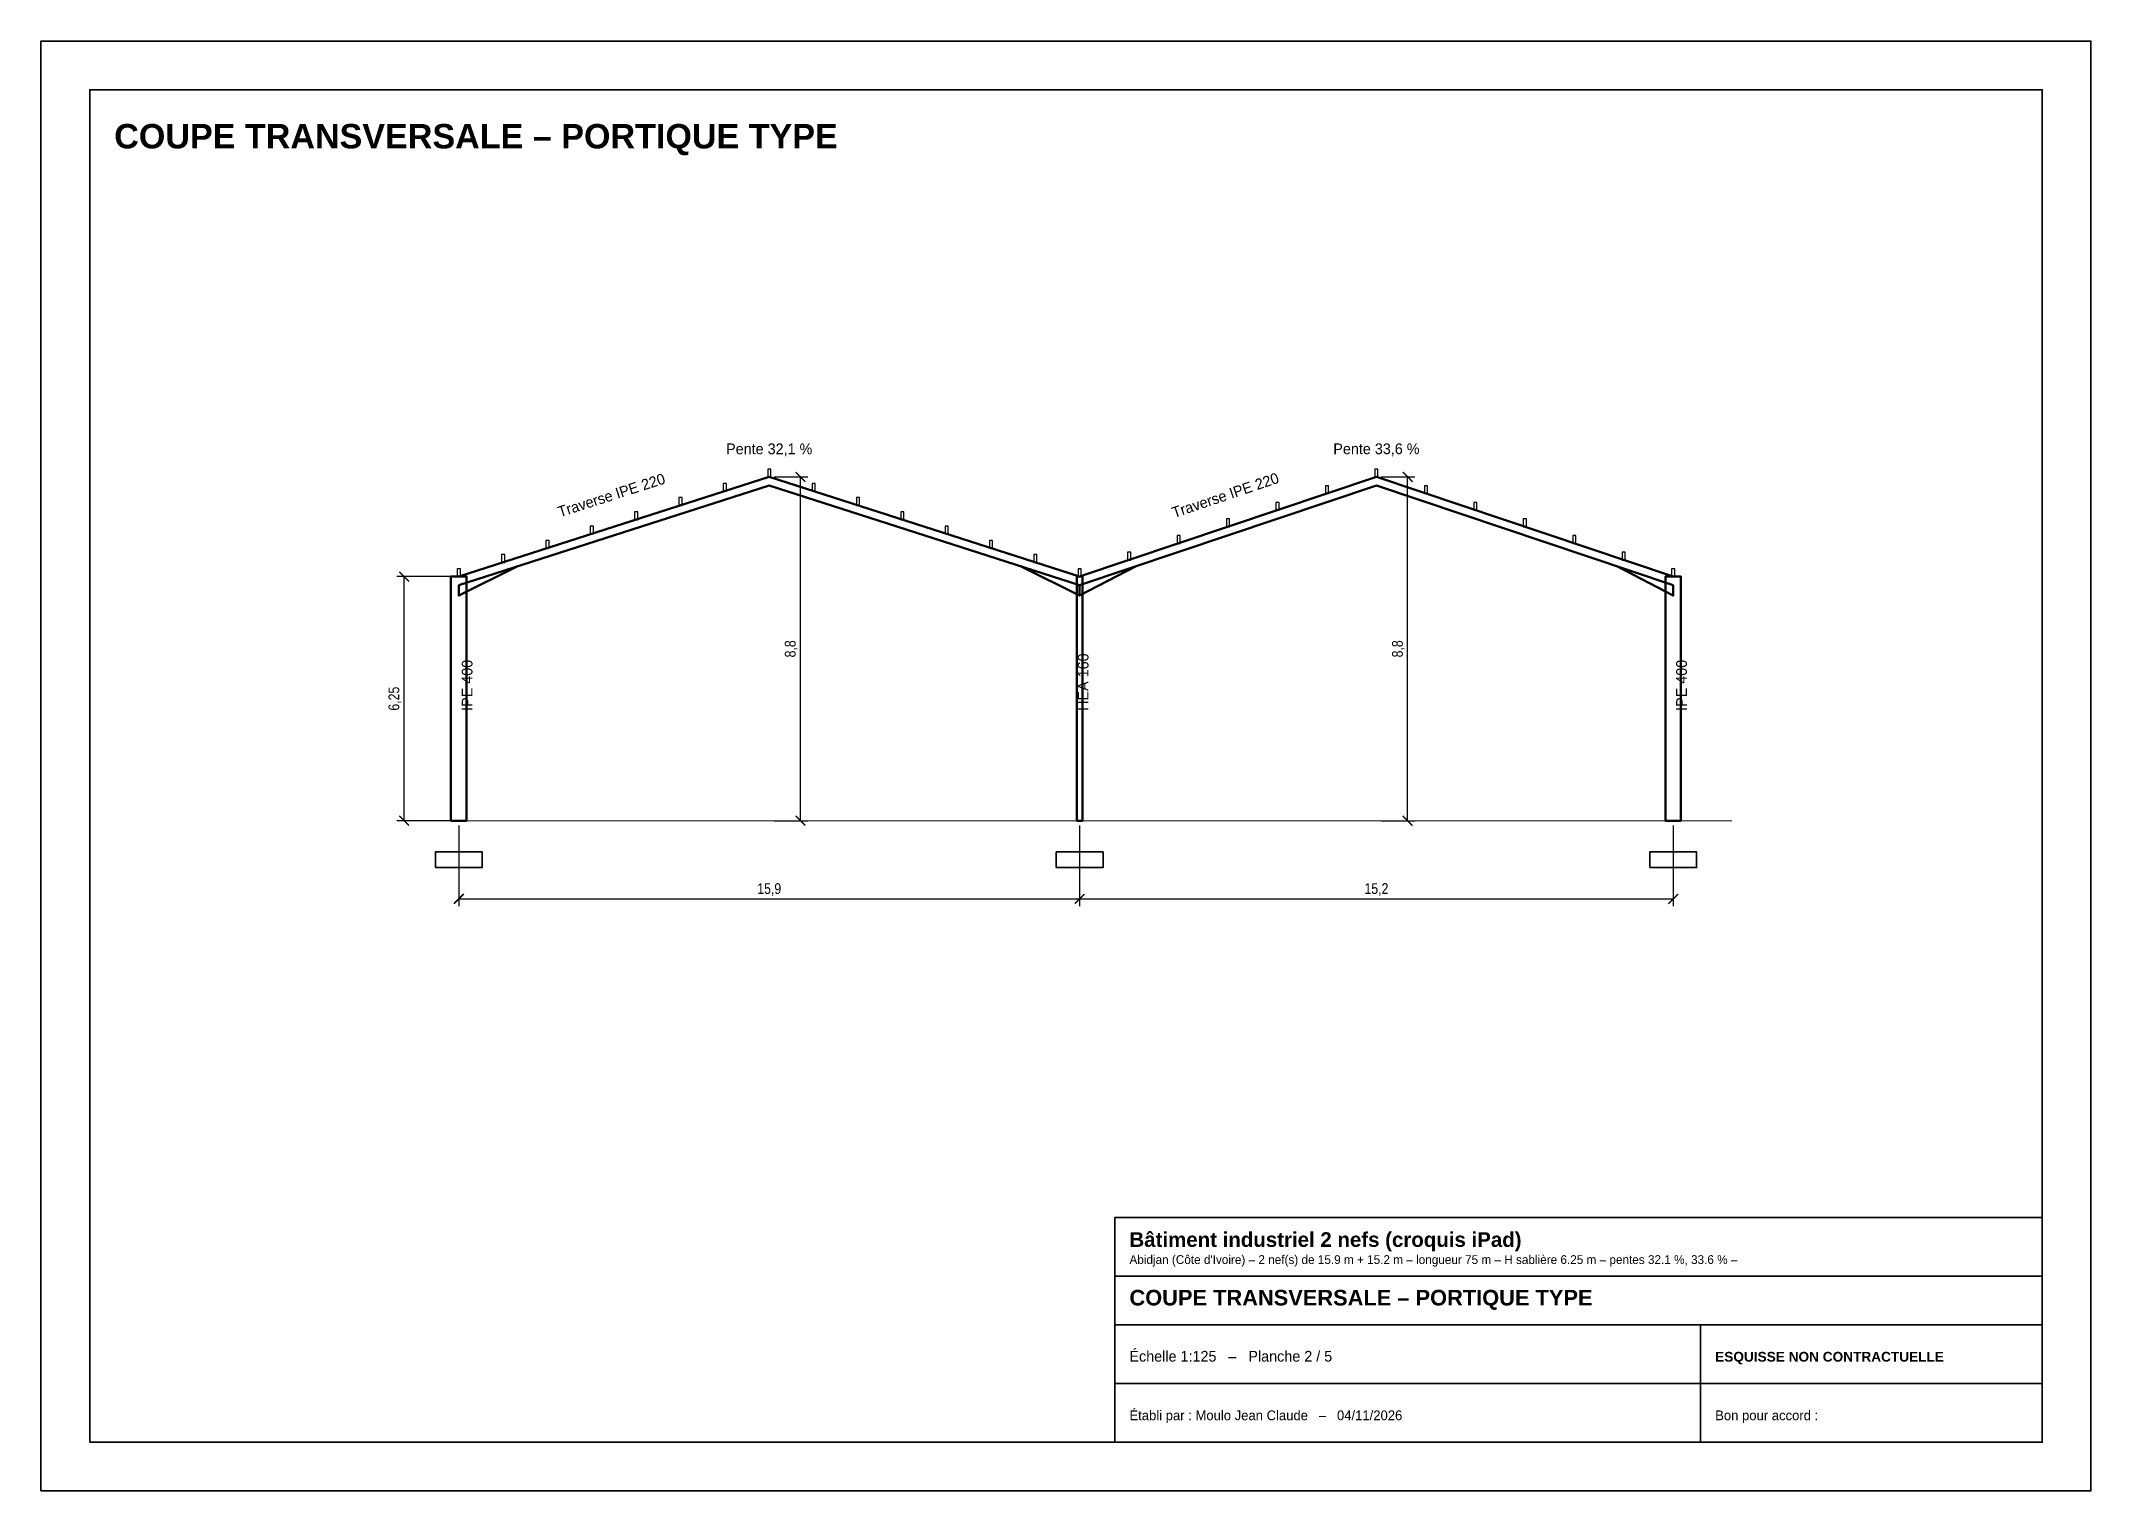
# Model space of a CAD drawing. Header units: metres. Extents: x 0 to 458, y 0 to 74.
# Drawn here: x 117.5 to 170, y 0 to 37.1 of the extents above; entities that cross this region are included whole.
import ezdxf
from ezdxf.enums import TextEntityAlignment as Align

# ---------------------------------------------------------------- set-up
doc = ezdxf.new("R2010")
doc.units = ezdxf.units.M
for name, color, linetype, lineweight in [('BETON', 8, 'Continuous', 35), ('CARTOUCHE', 7, 'Continuous', 35), ('CHARPENTE', 5, 'Continuous', 50), ('CHARPENTE_SECOND', 4, 'Continuous', 25), ('COTES', 7, 'Continuous', 18), ('TEXTE', 7, 'Continuous', 18)]:
    doc.layers.add(name, color=color, linetype=linetype, lineweight=lineweight)
doc.styles.add('GRAS', font='arialbd.ttf')
doc.styles.add('OpenSansCondensed-Light', font='OpenSansCondensed-Light.ttf')
doc.dimstyles.new('COTES_125', dxfattribs={"dimtxt": 0.275, "dimasz": 0.25, "dimexe": 0.1875, "dimexo": 0.125, "dimgap": 0.1, "dimtad": 1, "dimzin": 12, "dimtxsty": 'OpenSansCondensed-Light', "dimblk": 'ARCHTICK', "dimcen": 2.5, "dimazin": 3, "dimtfac": 0.5, "dimtmove": 2, "dimatfit": 3})

msp = doc.modelspace()

# ---------------------------------------------------------------- texts
at = {"layer": 'TEXTE', "style": 'GRAS'}
for s, height, p in [('COUPE TRANSVERSALE – PORTIQUE TYPE', 0.625, (119.375, 34.375)), ('Bâtiment industriel 2 nefs (croquis iPad)', 0.375, (145.375, 6.25)), ('COUPE TRANSVERSALE – PORTIQUE TYPE', 0.4, (145.375, 4.75)), ('ESQUISSE NON CONTRACTUELLE', 0.25, (160.375, 3.312))]:
    msp.add_text(s, height=height, dxfattribs=at).set_placement(p)
at = {"layer": 'TEXTE'}
for s, p in [('Pente 32,1 %', (136.15, 26.463)), ('Pente 33,6 %', (151.7, 26.464))]:
    msp.add_text(s, height=0.275, dxfattribs=at).set_placement(p, align=Align.BOTTOM_CENTER)
for rotation, p in [(17.7966, (132.175, 25.287)), (18.5723, (147.9, 25.287))]:
    msp.add_text('Traverse IPE 220', height=0.275, rotation=rotation, dxfattribs=at).set_placement(p, align=Align.BOTTOM_CENTER)
for s, p in [('IPE 400', (128.55, 19.973)), ('HEA 160', (144.326, 19.973)), ('IPE 400', (159.65, 19.973))]:
    msp.add_text(s, height=0.275, rotation=90, dxfattribs=at).set_placement(p)
for s, height, p in [("Abidjan (Côte d'Ivoire) – 2 nef(s) de 15.9 m + 15.2 m – longueur 75 m – H sablière 6.25 m – pentes 32.1 %, 33.6 % – ", 0.225, (145.375, 5.812)), ('Échelle 1:125   –   Planche 2 / 5', 0.275, (145.375, 3.312)), ('Établi par : Moulo Jean Claude   –   04/11/2026', 0.25, (145.375, 1.812)), ('Bon pour accord :', 0.25, (160.375, 1.812))]:
    msp.add_text(s, height=height, dxfattribs=at).set_placement(p)

# ---------------------------------------------------------------- blocks, each defined once
blk = doc.blocks.new('_ARCHTICK')
at = {"color": 0, "linetype": 'BYBLOCK', "const_width": 0.15}
blk.add_lwpolyline([(-0.5, -0.5), (0.5, 0.5)], dxfattribs=at)

# ---------------------------------------------------------------- dimensions: what is measured, and where the dimension line sits
at = {"layer": 'COTES'}
for base, p1, p2 in [((136.95, 17.161), (136.15, 17.161), (136.15, 25.963)), ((152.5, 17.161), (151.7, 17.161), (151.7, 25.964)), ((126.8, 17.161), (128.2, 17.161), (128.2, 23.411))]:
    msp.add_linear_dim(base=base, p1=p1, p2=p2, angle=90, dimstyle='COTES_125', dxfattribs=at).render()
for base, p1, p2 in [((128.2, 15.161), (128.2, 17.161), (144.1, 17.161)), ((144.1, 15.161), (144.1, 17.161), (159.3, 17.161))]:
    msp.add_linear_dim(base=base, p1=p1, p2=p2, dimstyle='COTES_125', dxfattribs=at).render()

# ---------------------------------------------------------------- linework, layer by layer
at = {"layer": 'BETON'}
for points in [[(127.6, 15.961), (128.8, 15.961), (128.8, 16.361), (127.6, 16.361)], [(143.5, 15.961), (144.7, 15.961), (144.7, 16.361), (143.5, 16.361)], [(158.7, 15.961), (159.9, 15.961), (159.9, 16.361), (158.7, 16.361)]]:
    msp.add_lwpolyline(points, close=True, dxfattribs=at)
at = {"layer": 'CARTOUCHE'}
for p, q in [((145, 5.5), (168.75, 5.5)), ((145, 4.25), (168.75, 4.25)), ((160, 1.25), (160, 4.25)), ((145, 2.75), (168.75, 2.75))]:
    msp.add_line(p, q, dxfattribs=at)
for points in [[(117.5, 0), (170, 0), (170, 37.125), (117.5, 37.125)], [(118.75, 1.25), (168.75, 1.25), (168.75, 35.875), (118.75, 35.875)], [(145, 1.25), (168.75, 1.25), (168.75, 7), (145, 7)]]:
    msp.add_lwpolyline(points, close=True, dxfattribs=at)
at = {"layer": 'CHARPENTE'}
for points in [[(128.2, 23.411), (136.15, 25.963), (144.1, 23.411)], [(128.2, 23.191), (136.15, 25.743), (144.1, 23.191)], [(144.1, 23.411), (151.7, 25.964), (159.3, 23.411)], [(144.1, 23.191), (151.7, 25.744), (159.3, 23.191)], [(128.2, 23.191), (128.2, 22.927), (129.71, 23.676)], [(144.1, 23.191), (144.1, 22.927), (142.589, 23.676)], [(144.1, 23.191), (144.1, 22.927), (145.544, 23.676)], [(159.3, 23.191), (159.3, 22.927), (157.856, 23.676)]]:
    msp.add_lwpolyline(points, dxfattribs=at)
for points in [[(128, 17.161), (128.4, 17.161), (128.4, 23.411), (128, 23.411)], [(144.024, 17.161), (144.176, 17.161), (144.176, 23.411), (144.024, 23.411)], [(159.1, 17.161), (159.5, 17.161), (159.5, 23.411), (159.1, 23.411)]]:
    msp.add_lwpolyline(points, close=True, dxfattribs=at)
at = {"layer": 'CHARPENTE_SECOND'}
for points in [[(134.974, 25.598), (135.054, 25.598), (135.054, 25.798), (134.974, 25.798)], [(136.11, 25.963), (136.19, 25.963), (136.19, 26.163), (136.11, 26.163)], [(136.11, 25.963), (136.19, 25.963), (136.19, 26.163), (136.11, 26.163)], [(137.246, 25.598), (137.326, 25.598), (137.326, 25.798), (137.246, 25.798)], [(150.393, 25.539), (150.473, 25.539), (150.473, 25.739), (150.393, 25.739)], [(151.66, 25.964), (151.74, 25.964), (151.74, 26.164), (151.66, 26.164)], [(151.66, 25.964), (151.74, 25.964), (151.74, 26.164), (151.66, 26.164)], [(152.927, 25.539), (153.007, 25.539), (153.007, 25.739), (152.927, 25.739)], [(133.839, 25.234), (133.919, 25.234), (133.919, 25.434), (133.839, 25.434)], [(138.381, 25.234), (138.461, 25.234), (138.461, 25.434), (138.381, 25.434)], [(149.127, 25.113), (149.207, 25.113), (149.207, 25.313), (149.127, 25.313)], [(154.193, 25.113), (154.273, 25.113), (154.273, 25.313), (154.193, 25.313)], [(131.567, 24.504), (131.647, 24.504), (131.647, 24.704), (131.567, 24.704)], [(132.703, 24.869), (132.783, 24.869), (132.783, 25.069), (132.703, 25.069)], [(139.517, 24.869), (139.597, 24.869), (139.597, 25.069), (139.517, 25.069)], [(140.653, 24.504), (140.733, 24.504), (140.733, 24.704), (140.653, 24.704)], [(147.86, 24.688), (147.94, 24.688), (147.94, 24.887), (147.86, 24.887)], [(155.46, 24.688), (155.54, 24.688), (155.54, 24.887), (155.46, 24.887)], [(130.431, 24.14), (130.511, 24.14), (130.511, 24.34), (130.431, 24.34)], [(141.789, 24.14), (141.869, 24.14), (141.869, 24.34), (141.789, 24.34)], [(146.593, 24.262), (146.673, 24.262), (146.673, 24.462), (146.593, 24.462)], [(156.727, 24.262), (156.807, 24.262), (156.807, 24.462), (156.727, 24.462)], [(129.296, 23.775), (129.376, 23.775), (129.376, 23.975), (129.296, 23.975)], [(142.924, 23.775), (143.004, 23.775), (143.004, 23.975), (142.924, 23.975)], [(145.327, 23.836), (145.407, 23.836), (145.407, 24.036), (145.327, 24.036)], [(157.993, 23.836), (158.073, 23.836), (158.073, 24.036), (157.993, 24.036)], [(128.16, 23.411), (128.24, 23.411), (128.24, 23.611), (128.16, 23.611)], [(144.06, 23.411), (144.14, 23.411), (144.14, 23.611), (144.06, 23.611)], [(144.06, 23.411), (144.14, 23.411), (144.14, 23.611), (144.06, 23.611)], [(159.26, 23.411), (159.34, 23.411), (159.34, 23.611), (159.26, 23.611)]]:
    msp.add_lwpolyline(points, close=True, dxfattribs=at)
at = {"layer": 'TEXTE'}
msp.add_line((126.7, 17.161), (160.8, 17.161), dxfattribs=at)

msp.set_redraw_order([(e.dxf.handle, doc.entitydb.next_handle()) for e in msp.query("TEXT MTEXT ATTDEF DIMENSION ARC_DIMENSION")])  # texts and dimensions are drawn at this point

doc.saveas('drawing.dxf')
